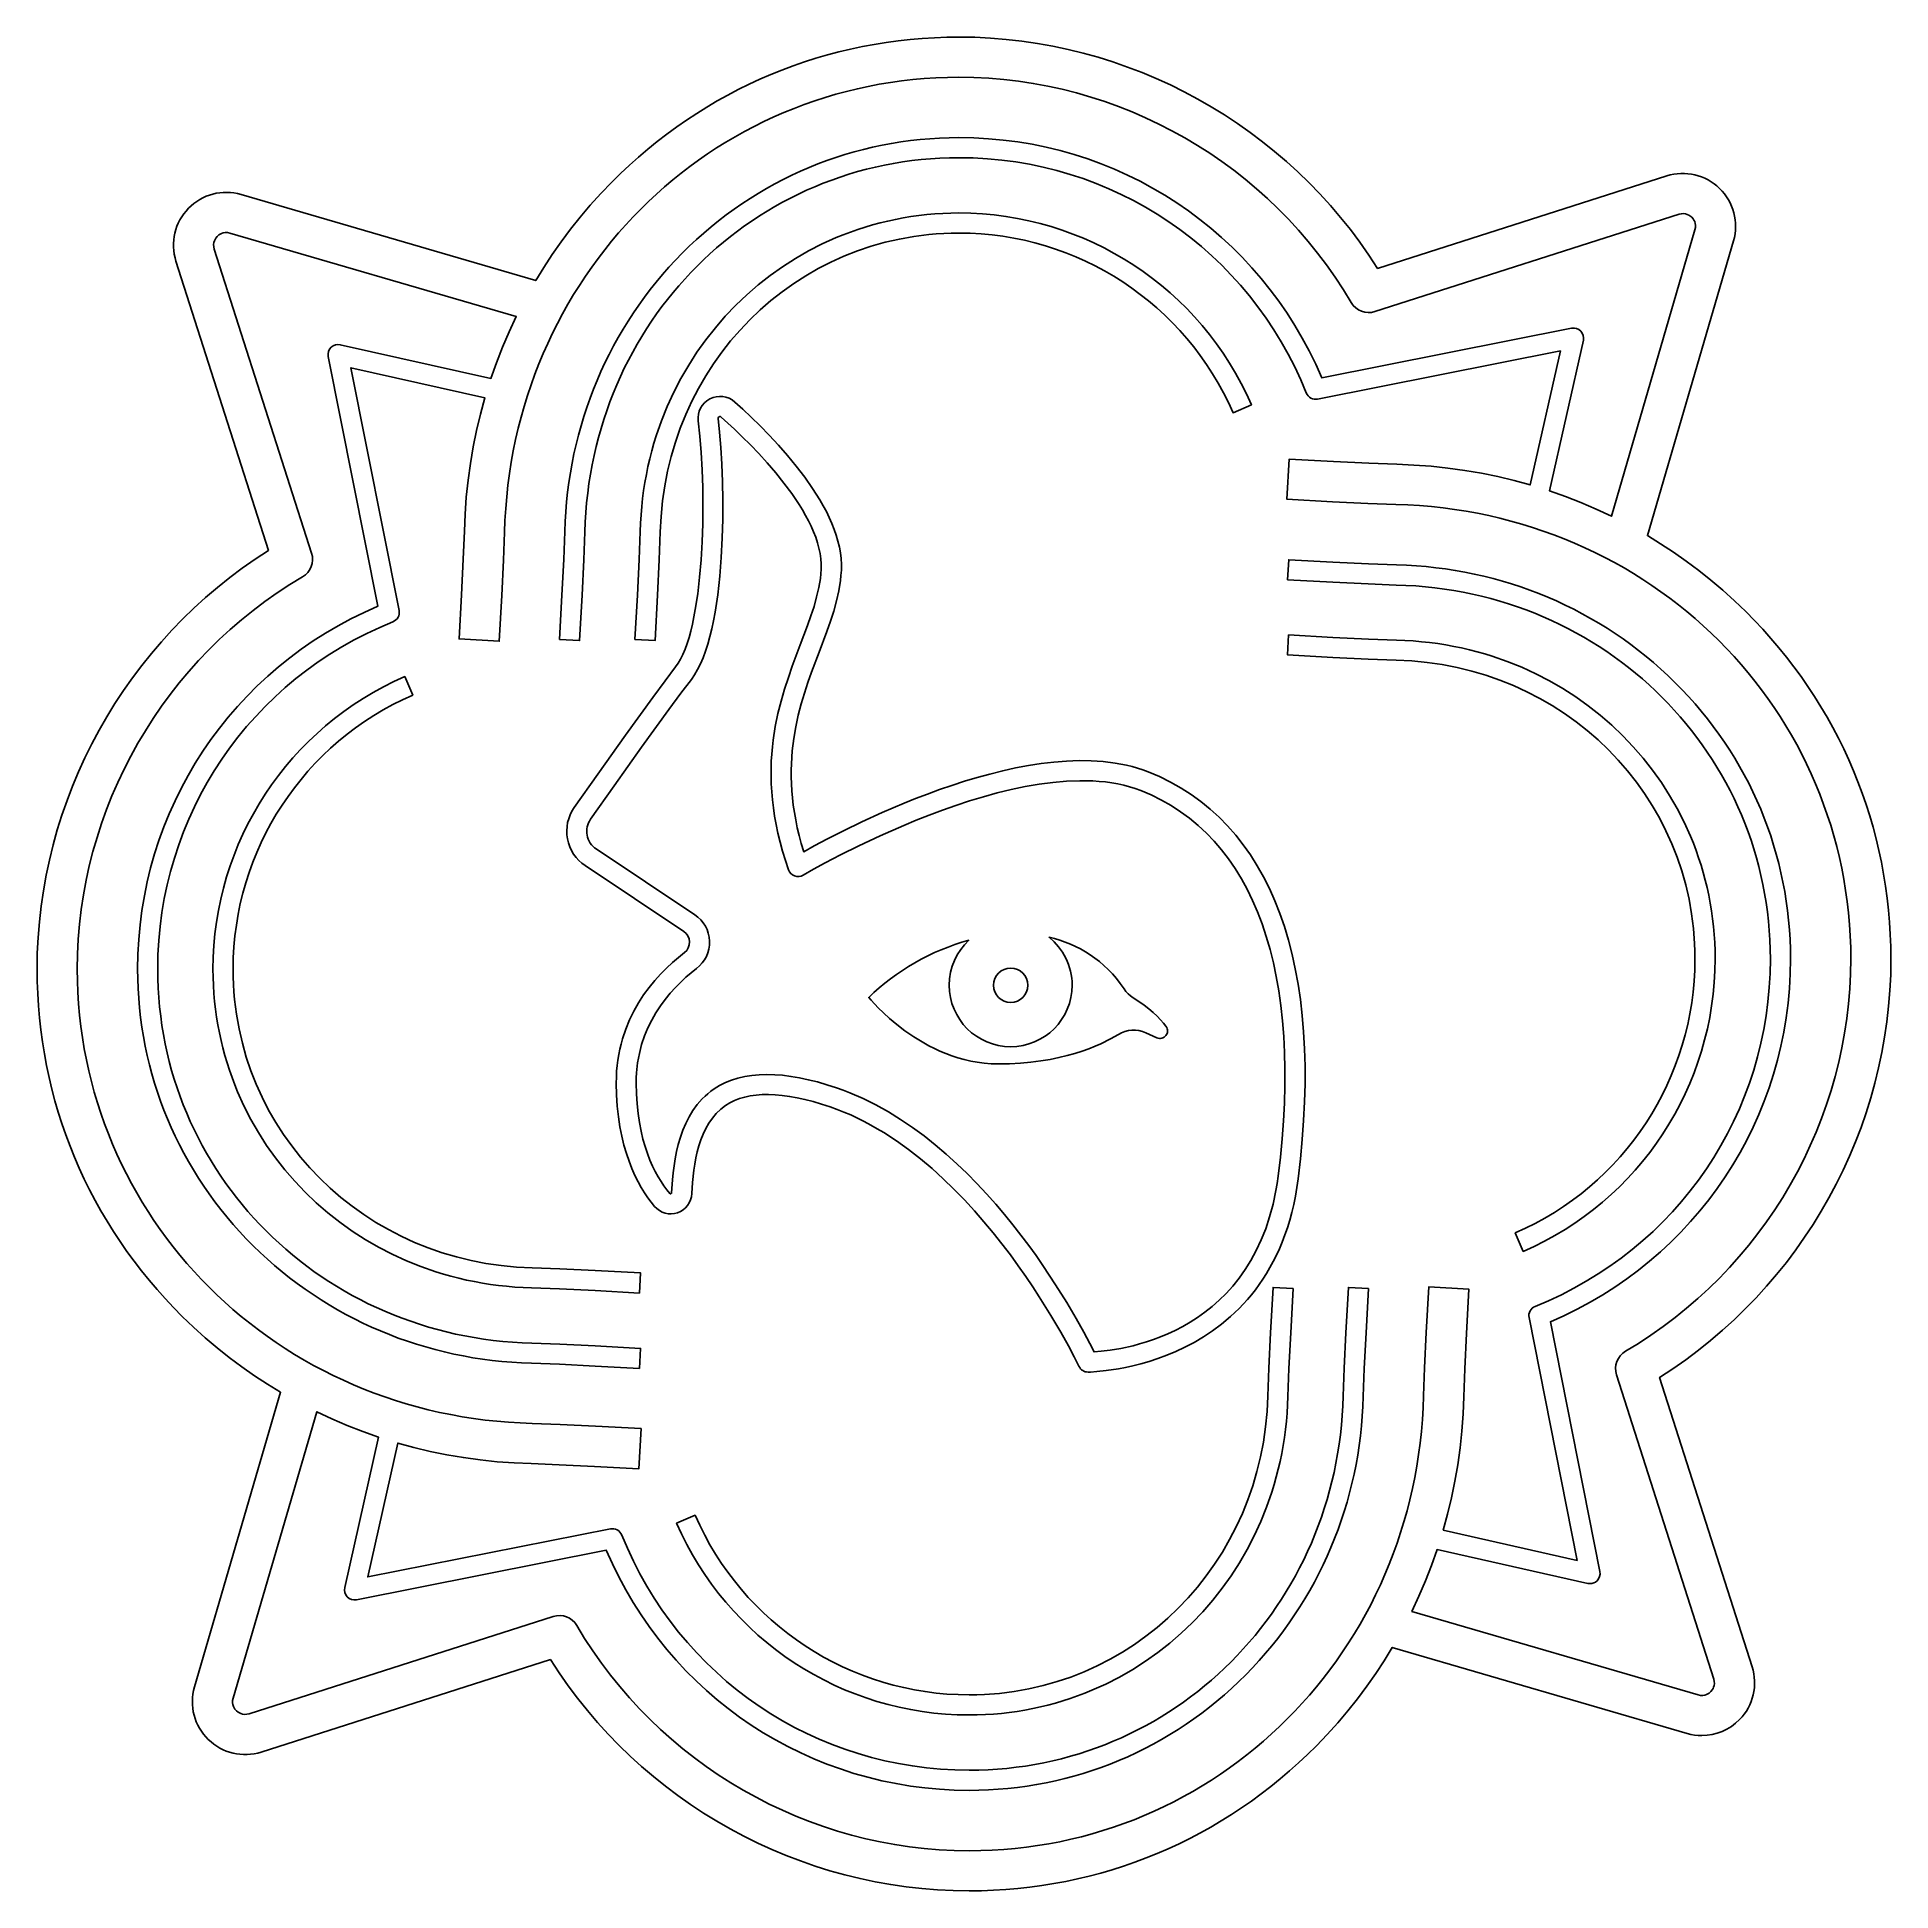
# Model space of a CAD drawing. Header units: millimetres. Extents: x 0 to 73.2, y 0 to 73.2.
import ezdxf

# ---------------------------------------------------------------- set-up
doc = ezdxf.new("R2010")
doc.units = ezdxf.units.MM
doc.layers.add('LOGO', color=7, linetype='Continuous')

msp = doc.modelspace()

# ---------------------------------------------------------------- linework, layer by layer
at = {"layer": 'LOGO'}
for points in [[(36.8, 0), (37.285, 0.006), (37.768, 0.024), (38.248, 0.053), (38.727, 0.095), (39.203, 0.148), (39.676, 0.212), (40.146, 0.288), (40.614, 0.376), (41.078, 0.475), (41.539, 0.585), (41.997, 0.706), (42.451, 0.839), (42.901, 0.983), (43.347, 1.138), (43.789, 1.303), (44.227, 1.48), (44.66, 1.667), (45.089, 1.866), (45.513, 2.075), (45.932, 2.294), (46.345, 2.524), (46.754, 2.765), (47.157, 3.016), (47.555, 3.277), (47.946, 3.549), (48.332, 3.83), (48.712, 4.122), (49.085, 4.424), (49.452, 4.736), (49.813, 5.058), (50.167, 5.39), (50.513, 5.731), (50.943, 6.179), (51.357, 6.637), (51.755, 7.107), (52.138, 7.588), (52.506, 8.08), (52.857, 8.581), (53.193, 9.092), (53.512, 9.613), (65.148, 6.218), (65.294, 6.181), (65.44, 6.155), (65.587, 6.14), (65.733, 6.134), (65.94, 6.145), (66.143, 6.175), (66.343, 6.226), (66.536, 6.296), (66.723, 6.385), (66.9, 6.493), (67.068, 6.62), (67.223, 6.765), (67.321, 6.872), (67.409, 6.984), (67.49, 7.101), (67.561, 7.222), (67.624, 7.347), (67.679, 7.476), (67.724, 7.608), (67.761, 7.742), (67.788, 7.878), (67.806, 8.016), (67.815, 8.156), (67.814, 8.296), (67.804, 8.436), (67.784, 8.577), (67.755, 8.716), (67.716, 8.855), (64.064, 20.274), (64.587, 20.617), (65.098, 20.975), (65.595, 21.347), (66.079, 21.735), (66.55, 22.137), (67.006, 22.552), (67.448, 22.981), (67.876, 23.422), (68.289, 23.876), (68.687, 24.343), (69.07, 24.82), (69.438, 25.31), (69.79, 25.81), (70.127, 26.32), (70.447, 26.84), (70.751, 27.37), (71.038, 27.909), (71.309, 28.457), (71.563, 29.013), (71.799, 29.577), (72.018, 30.148), (72.219, 30.726), (72.402, 31.311), (72.566, 31.902), (72.713, 32.499), (72.84, 33.101), (72.949, 33.709), (73.038, 34.32), (73.108, 34.936), (73.158, 35.556), (73.189, 36.178), (73.199, 36.804), (73.193, 37.289), (73.175, 37.772), (73.146, 38.252), (73.104, 38.731), (73.051, 39.207), (72.987, 39.68), (72.911, 40.15), (72.823, 40.618), (72.725, 41.082), (72.614, 41.543), (72.493, 42.001), (72.36, 42.455), (72.217, 42.905), (72.062, 43.351), (71.896, 43.793), (71.72, 44.231), (71.532, 44.664), (71.334, 45.093), (71.125, 45.517), (70.906, 45.935), (70.676, 46.349), (70.435, 46.758), (70.184, 47.161), (69.923, 47.559), (69.651, 47.95), (69.369, 48.336), (69.077, 48.716), (68.775, 49.089), (68.463, 49.456), (68.141, 49.817), (67.809, 50.171), (67.468, 50.517), (67.02, 50.947), (66.562, 51.361), (66.092, 51.759), (65.611, 52.142), (65.119, 52.51), (64.618, 52.861), (64.107, 53.197), (63.586, 53.516), (66.981, 65.152), (67.017, 65.291), (67.043, 65.432), (67.059, 65.573), (67.065, 65.713), (67.062, 65.854), (67.05, 65.993), (67.028, 66.13), (66.997, 66.266), (66.957, 66.399), (66.909, 66.53), (66.851, 66.657), (66.785, 66.781), (66.71, 66.9), (66.627, 67.014), (66.535, 67.124), (66.436, 67.227), (66.329, 67.324), (66.217, 67.413), (66.1, 67.493), (65.979, 67.564), (65.854, 67.627), (65.725, 67.682), (65.593, 67.727), (65.459, 67.764), (65.323, 67.791), (65.185, 67.809), (65.045, 67.818), (64.905, 67.818), (64.765, 67.808), (64.624, 67.788), (64.485, 67.759), (64.346, 67.72), (52.927, 64.068), (52.585, 64.591), (52.227, 65.102), (51.855, 65.599), (51.467, 66.083), (51.066, 66.553), (50.651, 67.009), (50.222, 67.451), (49.781, 67.879), (49.327, 68.292), (48.861, 68.69), (48.383, 69.073), (47.894, 69.441), (47.395, 69.793), (46.884, 70.13), (46.364, 70.45), (45.834, 70.754), (45.296, 71.042), (44.748, 71.312), (44.192, 71.566), (43.628, 71.802), (43.057, 72.021), (42.479, 72.222), (41.894, 72.405), (41.303, 72.57), (40.706, 72.716), (40.103, 72.844), (39.496, 72.953), (38.885, 73.042), (38.269, 73.112), (37.649, 73.162), (37.027, 73.193), (36.401, 73.203), (35.916, 73.197), (35.433, 73.179), (34.953, 73.15), (34.474, 73.108), (33.998, 73.055), (33.525, 72.991), (33.055, 72.915), (32.587, 72.827), (32.123, 72.728), (31.662, 72.618), (31.204, 72.497), (30.75, 72.364), (30.3, 72.221), (29.854, 72.066), (29.412, 71.9), (28.974, 71.724), (28.541, 71.536), (28.112, 71.338), (27.688, 71.129), (27.269, 70.91), (26.856, 70.68), (26.447, 70.439), (26.044, 70.188), (25.646, 69.927), (25.255, 69.655), (24.869, 69.373), (24.489, 69.081), (24.116, 68.779), (23.749, 68.467), (23.388, 68.145), (23.034, 67.813), (22.688, 67.471), (22.258, 67.024), (21.844, 66.566), (21.446, 66.096), (21.063, 65.615), (20.695, 65.123), (20.344, 64.622), (20.008, 64.11), (19.689, 63.59), (8.053, 66.987), (7.914, 67.023), (7.773, 67.049), (7.632, 67.065), (7.492, 67.071), (7.351, 67.068), (7.212, 67.056), (7.075, 67.034), (6.939, 67.003), (6.805, 66.963), (6.675, 66.915), (6.548, 66.857), (6.424, 66.791), (6.305, 66.716), (6.191, 66.633), (6.081, 66.541), (5.978, 66.442), (5.881, 66.335), (5.792, 66.223), (5.712, 66.106), (5.641, 65.985), (5.577, 65.86), (5.523, 65.731), (5.478, 65.599), (5.441, 65.465), (5.414, 65.329), (5.395, 65.191), (5.387, 65.051), (5.387, 64.911), (5.397, 64.771), (5.417, 64.63), (5.446, 64.49), (5.485, 64.352), (9.137, 52.933), (8.613, 52.59), (8.103, 52.232), (7.606, 51.859), (7.122, 51.471), (6.651, 51.07), (6.195, 50.654), (5.753, 50.225), (5.325, 49.783), (4.912, 49.329), (4.513, 48.863), (4.13, 48.385), (3.762, 47.896), (3.41, 47.396), (3.073, 46.885), (2.753, 46.365), (2.449, 45.835), (2.161, 45.296), (1.891, 44.748), (1.637, 44.192), (1.401, 43.629), (1.182, 43.057), (0.981, 42.479), (0.798, 41.894), (0.633, 41.303), (0.486, 40.706), (0.359, 40.103), (0.25, 39.496), (0.161, 38.885), (0.091, 38.269), (0.041, 37.649), (0.01, 37.027), (0, 36.401), (0.006, 35.916), (0.024, 35.433), (0.053, 34.953), (0.095, 34.474), (0.148, 33.998), (0.212, 33.525), (0.288, 33.054), (0.376, 32.587), (0.474, 32.123), (0.585, 31.661), (0.706, 31.204), (0.839, 30.75), (0.982, 30.3), (1.137, 29.853), (1.303, 29.411), (1.479, 28.974), (1.667, 28.54), (1.865, 28.111), (2.074, 27.688), (2.293, 27.269), (2.523, 26.855), (2.764, 26.446), (3.015, 26.043), (3.276, 25.646), (3.548, 25.254), (3.83, 24.868), (4.122, 24.488), (4.424, 24.115), (4.736, 23.748), (5.058, 23.388), (5.39, 23.034), (5.731, 22.688), (6.179, 22.258), (6.637, 21.844), (7.107, 21.446), (7.588, 21.063), (8.08, 20.695), (8.581, 20.344), (9.092, 20.008), (9.613, 19.689), (6.216, 8.053), (6.18, 7.914), (6.154, 7.773), (6.138, 7.632), (6.132, 7.492), (6.135, 7.351), (6.147, 7.212), (6.169, 7.075), (6.2, 6.939), (6.24, 6.805), (6.288, 6.675), (6.346, 6.548), (6.412, 6.424), (6.487, 6.305), (6.57, 6.191), (6.662, 6.081), (6.761, 5.978), (6.868, 5.881), (6.98, 5.792), (7.097, 5.712), (7.218, 5.641), (7.343, 5.577), (7.472, 5.523), (7.604, 5.478), (7.738, 5.441), (7.874, 5.414), (8.012, 5.395), (8.152, 5.387), (8.292, 5.387), (8.432, 5.397), (8.573, 5.417), (8.712, 5.446), (8.851, 5.485), (20.27, 9.137), (20.613, 8.613), (20.971, 8.103), (21.343, 7.606), (21.731, 7.122), (22.133, 6.651), (22.548, 6.195), (22.977, 5.753), (23.418, 5.325), (23.872, 4.912), (24.339, 4.514), (24.817, 4.131), (25.306, 3.763), (25.806, 3.411), (26.316, 3.074), (26.836, 2.754), (27.366, 2.45), (27.905, 2.163), (28.453, 1.892), (29.009, 1.638), (29.573, 1.402), (30.144, 1.183), (30.722, 0.982), (31.307, 0.799), (31.898, 0.635), (32.495, 0.488), (33.098, 0.361), (33.705, 0.252), (34.316, 0.163), (34.932, 0.093), (35.552, 0.042), (36.174, 0.012), (36.8, 0.002)], [(20.384, 10.84), (8.369, 6.998), (8.277, 6.977), (8.192, 6.973), (8.116, 6.983), (8.048, 7.003), (7.989, 7.029), (7.939, 7.059), (7.871, 7.115), (7.813, 7.182), (7.782, 7.23), (7.753, 7.288), (7.731, 7.356), (7.72, 7.432), (7.721, 7.517), (7.74, 7.611), (11.04, 18.921), (11.637, 18.642), (12.244, 18.382), (12.858, 18.143), (13.481, 17.923), (12.146, 11.975), (12.136, 11.876), (12.151, 11.78), (12.189, 11.69), (12.249, 11.612), (12.326, 11.551), (12.415, 11.511), (12.511, 11.493), (12.61, 11.499), (22.475, 13.453), (22.715, 12.918), (22.972, 12.396), (23.246, 11.886), (23.538, 11.389), (23.846, 10.905), (24.17, 10.435), (24.51, 9.979), (24.866, 9.537), (25.236, 9.11), (25.62, 8.697), (26.018, 8.299), (26.43, 7.917), (26.854, 7.55), (27.292, 7.2), (27.741, 6.866), (28.202, 6.548), (28.674, 6.247), (29.157, 5.964), (29.65, 5.698), (30.154, 5.45), (30.666, 5.22), (31.188, 5.008), (31.718, 4.815), (32.256, 4.641), (32.802, 4.487), (33.355, 4.352), (33.915, 4.237), (34.481, 4.142), (35.053, 4.068), (35.631, 4.014), (36.213, 3.982), (36.8, 3.971), (37.186, 3.976), (37.571, 3.99), (37.954, 4.014), (38.335, 4.047), (38.714, 4.089), (39.091, 4.14), (39.466, 4.201), (39.838, 4.27), (40.208, 4.349), (40.575, 4.437), (40.94, 4.534), (41.301, 4.639), (41.66, 4.754), (42.016, 4.877), (42.368, 5.009), (42.716, 5.15), (43.062, 5.299), (43.403, 5.457), (43.741, 5.623), (44.075, 5.798), (44.404, 5.981), (44.73, 6.173), (45.051, 6.373), (45.368, 6.581), (45.68, 6.797), (45.987, 7.022), (46.29, 7.254), (46.587, 7.495), (46.88, 7.743), (47.167, 7.999), (47.449, 8.264), (47.725, 8.536), (47.992, 8.812), (48.252, 9.094), (48.505, 9.382), (48.75, 9.674), (48.987, 9.973), (49.217, 10.276), (49.44, 10.584), (49.654, 10.897), (49.861, 11.215), (50.061, 11.537), (50.252, 11.864), (50.436, 12.195), (50.611, 12.53), (50.779, 12.87), (50.938, 13.213), (51.09, 13.56), (51.233, 13.911), (51.368, 14.265), (51.495, 14.623), (51.613, 14.984), (51.723, 15.348), (51.824, 15.716), (51.917, 16.086), (52.002, 16.458), (52.078, 16.834), (52.145, 17.212), (52.203, 17.592), (52.253, 17.975), (52.294, 18.359), (52.326, 18.746), (52.349, 19.134), (52.363, 19.524), (52.406, 20.63), (52.475, 22.038), (52.569, 23.787), (51.777, 23.831), (51.681, 22.037), (51.613, 20.643), (51.571, 19.542), (51.557, 19.155), (51.534, 18.771), (51.502, 18.389), (51.461, 18.01), (51.411, 17.635), (51.353, 17.262), (51.286, 16.893), (51.21, 16.528), (51.127, 16.165), (51.035, 15.807), (50.934, 15.452), (50.826, 15.101), (50.71, 14.754), (50.586, 14.411), (50.455, 14.072), (50.315, 13.737), (50.169, 13.406), (50.014, 13.08), (49.853, 12.759), (49.684, 12.442), (49.509, 12.131), (49.326, 11.823), (49.137, 11.521), (48.941, 11.225), (48.738, 10.933), (48.529, 10.646), (48.313, 10.365), (48.091, 10.09), (47.863, 9.82), (47.628, 9.556), (47.388, 9.298), (47.142, 9.046), (46.89, 8.8), (46.632, 8.56), (46.369, 8.326), (46.1, 8.099), (45.826, 7.878), (45.547, 7.663), (45.263, 7.456), (44.973, 7.255), (44.679, 7.062), (44.38, 6.875), (44.076, 6.695), (43.768, 6.523), (43.455, 6.358), (43.138, 6.201), (42.816, 6.051), (42.491, 5.908), (42.161, 5.774), (41.827, 5.647), (41.49, 5.529), (41.149, 5.418), (40.804, 5.316), (40.455, 5.222), (40.104, 5.137), (39.748, 5.06), (39.39, 4.992), (39.029, 4.932), (38.665, 4.882), (38.297, 4.84), (37.927, 4.807), (37.555, 4.784), (37.18, 4.77), (36.802, 4.765), (36.235, 4.776), (35.673, 4.807), (35.115, 4.86), (34.563, 4.933), (34.017, 5.026), (33.477, 5.139), (32.943, 5.271), (32.417, 5.423), (31.898, 5.593), (31.388, 5.783), (30.886, 5.99), (30.392, 6.216), (29.909, 6.459), (29.434, 6.72), (28.971, 6.998), (28.518, 7.293), (28.076, 7.604), (27.645, 7.932), (27.227, 8.275), (26.821, 8.635), (26.428, 9.009), (26.049, 9.398), (25.683, 9.803), (25.331, 10.221), (24.995, 10.654), (24.673, 11.1), (24.367, 11.561), (24.077, 12.034), (23.804, 12.52), (23.547, 13.019), (23.308, 13.53), (23.087, 14.053), (23.055, 14.115), (23.013, 14.17), (22.964, 14.216), (22.907, 14.253), (22.845, 14.281), (22.779, 14.297), (22.71, 14.302), (22.64, 14.295), (13.055, 12.396), (14.243, 17.685), (14.881, 17.51), (15.525, 17.356), (16.176, 17.223), (16.833, 17.11), (17.496, 17.019), (18.163, 16.949), (18.836, 16.9), (19.512, 16.873), (20.612, 16.83), (22.016, 16.762), (23.761, 16.668), (23.851, 18.254), (22.052, 18.351), (20.655, 18.418), (19.55, 18.46), (19.08, 18.477), (18.612, 18.505), (18.149, 18.544), (17.689, 18.594), (17.232, 18.654), (16.78, 18.725), (16.331, 18.806), (15.887, 18.898), (15.446, 18.999), (15.01, 19.111), (14.579, 19.232), (14.152, 19.364), (13.73, 19.505), (13.313, 19.655), (12.901, 19.815), (12.494, 19.984), (12.093, 20.162), (11.697, 20.349), (11.306, 20.545), (10.921, 20.75), (10.542, 20.963), (10.169, 21.185), (9.802, 21.415), (9.441, 21.653), (9.086, 21.9), (8.738, 22.154), (8.396, 22.416), (8.061, 22.686), (7.733, 22.963), (7.412, 23.247), (7.099, 23.539), (6.792, 23.838), (6.493, 24.145), (6.201, 24.457), (5.917, 24.777), (5.64, 25.104), (5.372, 25.436), (5.112, 25.776), (4.859, 26.121), (4.615, 26.473), (4.38, 26.83), (4.153, 27.193), (3.935, 27.562), (3.725, 27.937), (3.525, 28.317), (3.333, 28.703), (3.151, 29.093), (2.978, 29.489), (2.814, 29.89), (2.661, 30.295), (2.517, 30.705), (2.382, 31.12), (2.258, 31.539), (2.144, 31.962), (2.04, 32.389), (1.946, 32.821), (1.863, 33.256), (1.791, 33.695), (1.729, 34.138), (1.679, 34.584), (1.639, 35.033), (1.611, 35.486), (1.593, 35.942), (1.588, 36.401), (1.598, 36.994), (1.627, 37.584), (1.676, 38.171), (1.745, 38.754), (1.832, 39.333), (1.938, 39.908), (2.063, 40.478), (2.206, 41.042), (2.367, 41.601), (2.546, 42.154), (2.742, 42.7), (2.956, 43.239), (3.186, 43.77), (3.434, 44.294), (3.698, 44.809), (3.978, 45.316), (4.275, 45.814), (4.587, 46.302), (4.915, 46.78), (5.258, 47.247), (5.616, 47.704), (5.989, 48.15), (6.377, 48.583), (6.779, 49.005), (7.196, 49.414), (7.626, 49.811), (8.07, 50.194), (8.527, 50.563), (8.997, 50.918), (9.48, 51.258), (9.976, 51.583), (10.484, 51.893), (10.596, 51.972), (10.691, 52.067), (10.767, 52.176), (10.824, 52.294), (10.861, 52.421), (10.877, 52.552), (10.87, 52.686), (10.84, 52.819), (6.996, 64.834), (6.975, 64.926), (6.971, 65.011), (6.981, 65.087), (7.001, 65.155), (7.027, 65.214), (7.057, 65.264), (7.113, 65.332), (7.18, 65.39), (7.228, 65.421), (7.286, 65.45), (7.353, 65.472), (7.429, 65.483), (7.514, 65.482), (7.607, 65.463), (18.917, 62.163), (18.638, 61.566), (18.378, 60.959), (18.139, 60.345), (17.919, 59.722), (11.973, 61.055), (11.874, 61.065), (11.778, 61.05), (11.687, 61.012), (11.608, 60.952), (11.545, 60.875), (11.505, 60.786), (11.488, 60.69), (11.495, 60.591), (13.449, 50.726), (12.915, 50.487), (12.392, 50.23), (11.883, 49.955), (11.386, 49.664), (10.902, 49.356), (10.432, 49.031), (9.976, 48.692), (9.534, 48.336), (9.107, 47.967), (8.694, 47.582), (8.297, 47.184), (7.915, 46.773), (7.548, 46.348), (7.198, 45.911), (6.863, 45.461), (6.546, 45), (6.245, 44.528), (5.962, 44.045), (5.696, 43.552), (5.448, 43.049), (5.218, 42.536), (5.006, 42.014), (4.813, 41.484), (4.639, 40.946), (4.485, 40.4), (4.35, 39.847), (4.235, 39.287), (4.14, 38.72), (4.066, 38.148), (4.012, 37.571), (3.98, 36.988), (3.969, 36.401), (3.974, 36.015), (3.988, 35.63), (4.012, 35.247), (4.045, 34.866), (4.087, 34.487), (4.138, 34.11), (4.199, 33.735), (4.268, 33.363), (4.347, 32.993), (4.435, 32.626), (4.532, 32.261), (4.637, 31.899), (4.752, 31.541), (4.875, 31.185), (5.007, 30.833), (5.148, 30.485), (5.297, 30.139), (5.455, 29.798), (5.621, 29.46), (5.796, 29.126), (5.979, 28.797), (6.171, 28.471), (6.371, 28.15), (6.579, 27.833), (6.795, 27.521), (7.02, 27.214), (7.252, 26.911), (7.493, 26.614), (7.741, 26.321), (7.997, 26.034), (8.262, 25.752), (8.534, 25.476), (8.81, 25.209), (9.092, 24.949), (9.38, 24.696), (9.672, 24.451), (9.971, 24.214), (10.274, 23.984), (10.582, 23.761), (10.895, 23.546), (11.213, 23.339), (11.535, 23.14), (11.862, 22.949), (12.193, 22.765), (12.528, 22.59), (12.868, 22.422), (13.211, 22.263), (13.558, 22.111), (13.909, 21.968), (14.263, 21.833), (14.621, 21.706), (14.982, 21.588), (15.346, 21.478), (15.713, 21.377), (16.083, 21.284), (16.456, 21.199), (16.831, 21.123), (17.209, 21.056), (17.589, 20.998), (17.971, 20.948), (18.356, 20.907), (18.742, 20.875), (19.13, 20.852), (19.52, 20.838), (20.626, 20.795), (22.034, 20.726), (23.783, 20.632), (23.827, 21.423), (22.033, 21.52), (20.64, 21.588), (19.54, 21.63), (19.153, 21.644), (18.769, 21.667), (18.387, 21.699), (18.009, 21.74), (17.633, 21.79), (17.261, 21.849), (16.892, 21.916), (16.526, 21.991), (16.164, 22.075), (15.806, 22.167), (15.451, 22.267), (15.1, 22.376), (14.753, 22.492), (14.409, 22.616), (14.07, 22.748), (13.736, 22.887), (13.405, 23.034), (13.079, 23.188), (12.758, 23.349), (12.441, 23.518), (12.129, 23.693), (11.822, 23.876), (11.52, 24.066), (11.223, 24.262), (10.932, 24.465), (10.645, 24.674), (10.364, 24.89), (10.089, 25.112), (9.819, 25.34), (9.555, 25.574), (9.297, 25.815), (9.044, 26.061), (8.798, 26.313), (8.558, 26.571), (8.325, 26.834), (8.097, 27.102), (7.876, 27.376), (7.662, 27.656), (7.455, 27.94), (7.254, 28.229), (7.06, 28.524), (6.873, 28.823), (6.694, 29.127), (6.521, 29.435), (6.356, 29.748), (6.199, 30.065), (6.049, 30.387), (5.907, 30.712), (5.772, 31.042), (5.646, 31.376), (5.527, 31.713), (5.417, 32.054), (5.314, 32.399), (5.221, 32.748), (5.135, 33.099), (5.058, 33.454), (4.99, 33.813), (4.93, 34.174), (4.88, 34.538), (4.838, 34.906), (4.805, 35.276), (4.782, 35.648), (4.768, 36.023), (4.763, 36.401), (4.774, 36.968), (4.805, 37.53), (4.858, 38.088), (4.931, 38.64), (5.024, 39.186), (5.137, 39.726), (5.269, 40.26), (5.421, 40.786), (5.591, 41.305), (5.781, 41.815), (5.988, 42.317), (6.214, 42.81), (6.457, 43.294), (6.718, 43.768), (6.996, 44.232), (7.291, 44.685), (7.602, 45.127), (7.93, 45.557), (8.273, 45.976), (8.633, 46.381), (9.007, 46.774), (9.397, 47.154), (9.801, 47.519), (10.219, 47.871), (10.652, 48.207), (11.099, 48.529), (11.559, 48.835), (12.032, 49.125), (12.518, 49.398), (13.017, 49.654), (13.528, 49.893), (14.051, 50.114), (14.113, 50.146), (14.168, 50.188), (14.214, 50.237), (14.251, 50.294), (14.279, 50.355), (14.295, 50.421), (14.3, 50.489), (14.293, 50.559), (12.394, 60.144), (17.683, 58.956), (17.508, 58.318), (17.354, 57.673), (17.221, 57.022), (17.109, 56.365), (17.017, 55.702), (16.947, 55.035), (16.898, 54.363), (16.871, 53.687), (16.828, 52.587), (16.76, 51.183), (16.666, 49.438), (18.252, 49.348), (18.349, 51.147), (18.416, 52.544), (18.459, 53.649), (18.475, 54.12), (18.503, 54.587), (18.542, 55.051), (18.592, 55.511), (18.652, 55.968), (18.723, 56.42), (18.804, 56.869), (18.896, 57.314), (18.997, 57.754), (19.109, 58.19), (19.231, 58.622), (19.362, 59.048), (19.503, 59.471), (19.654, 59.888), (19.813, 60.3), (19.982, 60.707), (20.161, 61.109), (20.348, 61.505), (20.544, 61.896), (20.749, 62.281), (20.962, 62.66), (21.184, 63.033), (21.414, 63.4), (21.652, 63.761), (21.898, 64.116), (22.153, 64.464), (22.415, 64.806), (22.684, 65.141), (22.962, 65.469), (23.246, 65.79), (23.538, 66.104), (23.837, 66.41), (24.144, 66.71), (24.457, 67.002), (24.776, 67.286), (25.103, 67.562), (25.436, 67.831), (25.775, 68.091), (26.12, 68.343), (26.472, 68.587), (26.829, 68.823), (27.193, 69.05), (27.562, 69.268), (27.937, 69.478), (28.317, 69.678), (28.702, 69.87), (29.093, 70.052), (29.489, 70.225), (29.889, 70.388), (30.295, 70.542), (30.705, 70.686), (31.119, 70.821), (31.538, 70.945), (31.962, 71.059), (32.389, 71.163), (32.821, 71.257), (33.256, 71.34), (33.695, 71.412), (34.138, 71.474), (34.584, 71.524), (35.033, 71.564), (35.486, 71.592), (35.942, 71.61), (36.401, 71.615), (36.994, 71.605), (37.584, 71.576), (38.171, 71.526), (38.754, 71.458), (39.333, 71.371), (39.908, 71.264), (40.478, 71.14), (41.043, 70.997), (41.601, 70.836), (42.154, 70.657), (42.7, 70.461), (43.239, 70.247), (43.771, 70.016), (44.295, 69.769), (44.81, 69.505), (45.317, 69.225), (45.814, 68.928), (46.302, 68.616), (46.78, 68.288), (47.248, 67.945), (47.705, 67.587), (48.15, 67.213), (48.584, 66.826), (49.006, 66.424), (49.415, 66.007), (49.811, 65.577), (50.194, 65.133), (50.563, 64.676), (50.918, 64.206), (51.258, 63.723), (51.583, 63.227), (51.893, 62.718), (51.972, 62.607), (52.066, 62.512), (52.175, 62.436), (52.293, 62.379), (52.42, 62.342), (52.552, 62.326), (52.686, 62.333), (52.819, 62.363), (64.834, 66.205), (64.926, 66.227), (65.011, 66.231), (65.087, 66.221), (65.155, 66.201), (65.214, 66.174), (65.264, 66.144), (65.332, 66.088), (65.39, 66.021), (65.421, 65.973), (65.45, 65.915), (65.472, 65.848), (65.483, 65.771), (65.482, 65.687), (65.463, 65.594), (62.163, 54.284), (61.566, 54.563), (60.959, 54.823), (60.345, 55.062), (59.722, 55.282), (61.057, 61.23), (61.067, 61.329), (61.052, 61.425), (61.014, 61.515), (60.954, 61.593), (60.877, 61.655), (60.788, 61.695), (60.692, 61.713), (60.593, 61.706), (50.726, 59.752), (50.487, 60.286), (50.23, 60.809), (49.955, 61.319), (49.664, 61.816), (49.356, 62.3), (49.031, 62.77), (48.692, 63.226), (48.336, 63.668), (47.967, 64.095), (47.582, 64.508), (47.184, 64.906), (46.773, 65.288), (46.348, 65.654), (45.911, 66.005), (45.461, 66.339), (45, 66.657), (44.528, 66.958), (44.045, 67.241), (43.552, 67.507), (43.049, 67.755), (42.536, 67.985), (42.014, 68.197), (41.484, 68.39), (40.946, 68.564), (40.4, 68.718), (39.847, 68.853), (39.287, 68.968), (38.72, 69.063), (38.148, 69.137), (37.571, 69.191), (36.988, 69.223), (36.401, 69.234), (36.015, 69.229), (35.63, 69.215), (35.247, 69.191), (34.866, 69.158), (34.487, 69.116), (34.11, 69.065), (33.735, 69.004), (33.363, 68.934), (32.993, 68.856), (32.626, 68.768), (32.261, 68.671), (31.899, 68.566), (31.541, 68.451), (31.185, 68.328), (30.833, 68.196), (30.485, 68.055), (30.139, 67.906), (29.798, 67.748), (29.46, 67.582), (29.126, 67.407), (28.797, 67.224), (28.471, 67.032), (28.15, 66.832), (27.833, 66.624), (27.521, 66.408), (27.214, 66.183), (26.911, 65.951), (26.614, 65.71), (26.321, 65.462), (26.034, 65.206), (25.752, 64.941), (25.476, 64.669), (25.209, 64.393), (24.949, 64.111), (24.696, 63.823), (24.451, 63.531), (24.214, 63.232), (23.984, 62.929), (23.761, 62.621), (23.546, 62.308), (23.339, 61.99), (23.14, 61.668), (22.949, 61.341), (22.765, 61.01), (22.59, 60.675), (22.422, 60.335), (22.263, 59.992), (22.111, 59.645), (21.968, 59.294), (21.833, 58.94), (21.706, 58.582), (21.588, 58.221), (21.478, 57.857), (21.377, 57.49), (21.284, 57.12), (21.199, 56.747), (21.123, 56.372), (21.056, 55.994), (20.998, 55.614), (20.948, 55.232), (20.907, 54.847), (20.875, 54.461), (20.852, 54.073), (20.838, 53.683), (20.795, 52.577), (20.726, 51.169), (20.632, 49.42), (21.423, 49.374), (21.52, 51.169), (21.588, 52.562), (21.63, 53.663), (21.644, 54.05), (21.667, 54.434), (21.699, 54.816), (21.74, 55.194), (21.79, 55.57), (21.849, 55.942), (21.916, 56.311), (21.991, 56.677), (22.075, 57.039), (22.167, 57.397), (22.267, 57.752), (22.376, 58.103), (22.492, 58.45), (22.616, 58.794), (22.747, 59.133), (22.887, 59.467), (23.033, 59.798), (23.187, 60.124), (23.349, 60.445), (23.517, 60.762), (23.693, 61.074), (23.876, 61.381), (24.065, 61.683), (24.261, 61.98), (24.464, 62.271), (24.673, 62.558), (24.889, 62.839), (25.111, 63.114), (25.339, 63.384), (25.574, 63.648), (25.814, 63.906), (26.06, 64.159), (26.312, 64.405), (26.57, 64.645), (26.833, 64.878), (27.102, 65.106), (27.376, 65.327), (27.655, 65.541), (27.939, 65.748), (28.229, 65.949), (28.523, 66.143), (28.822, 66.33), (29.126, 66.509), (29.434, 66.682), (29.747, 66.846), (30.064, 67.004), (30.386, 67.154), (30.711, 67.296), (31.041, 67.431), (31.375, 67.557), (31.712, 67.676), (32.054, 67.786), (32.399, 67.889), (32.747, 67.982), (33.099, 68.068), (33.454, 68.145), (33.812, 68.213), (34.174, 68.273), (34.538, 68.323), (34.905, 68.365), (35.275, 68.398), (35.648, 68.421), (36.023, 68.435), (36.401, 68.44), (36.968, 68.429), (37.53, 68.398), (38.088, 68.345), (38.64, 68.272), (39.186, 68.179), (39.726, 68.066), (40.26, 67.934), (40.786, 67.782), (41.305, 67.612), (41.815, 67.422), (42.317, 67.215), (42.811, 66.989), (43.294, 66.746), (43.768, 66.485), (44.232, 66.207), (44.685, 65.912), (45.127, 65.601), (45.558, 65.273), (45.976, 64.929), (46.382, 64.57), (46.775, 64.196), (47.154, 63.806), (47.52, 63.402), (47.872, 62.984), (48.208, 62.551), (48.53, 62.104), (48.836, 61.644), (49.126, 61.171), (49.399, 60.685), (49.656, 60.186), (49.895, 59.675), (50.116, 59.152), (50.148, 59.09), (50.19, 59.035), (50.24, 58.988), (50.297, 58.951), (50.359, 58.924), (50.425, 58.907), (50.493, 58.902), (50.563, 58.91), (60.148, 60.809), (58.96, 55.52), (58.322, 55.695), (57.678, 55.849), (57.027, 55.982), (56.37, 56.094), (55.707, 56.186), (55.04, 56.256), (54.367, 56.305), (53.691, 56.332), (52.59, 56.375), (51.186, 56.443), (49.442, 56.537), (49.352, 54.951), (51.151, 54.854), (52.548, 54.786), (53.653, 54.744), (54.124, 54.728), (54.591, 54.7), (55.055, 54.661), (55.515, 54.611), (55.971, 54.551), (56.424, 54.48), (56.872, 54.398), (57.317, 54.307), (57.757, 54.205), (58.193, 54.093), (58.625, 53.971), (59.051, 53.84), (59.473, 53.699), (59.89, 53.548), (60.302, 53.388), (60.709, 53.219), (61.111, 53.041), (61.507, 52.854), (61.898, 52.658), (62.283, 52.453), (62.662, 52.24), (63.035, 52.018), (63.402, 51.788), (63.763, 51.549), (64.118, 51.303), (64.466, 51.049), (64.808, 50.787), (65.142, 50.517), (65.47, 50.24), (65.791, 49.955), (66.105, 49.663), (66.412, 49.364), (66.711, 49.058), (67.003, 48.745), (67.287, 48.425), (67.563, 48.098), (67.831, 47.765), (68.092, 47.426), (68.344, 47.081), (68.588, 46.729), (68.824, 46.372), (69.05, 46.008), (69.269, 45.639), (69.478, 45.264), (69.679, 44.884), (69.87, 44.499), (70.052, 44.108), (70.225, 43.712), (70.389, 43.312), (70.543, 42.906), (70.687, 42.496), (70.821, 42.082), (70.945, 41.663), (71.059, 41.239), (71.163, 40.812), (71.257, 40.38), (71.34, 39.945), (71.412, 39.506), (71.474, 39.063), (71.524, 38.617), (71.564, 38.167), (71.592, 37.715), (71.61, 37.259), (71.615, 36.8), (71.605, 36.207), (71.576, 35.617), (71.526, 35.03), (71.458, 34.447), (71.371, 33.868), (71.264, 33.293), (71.14, 32.723), (70.997, 32.159), (70.836, 31.6), (70.657, 31.047), (70.461, 30.501), (70.247, 29.962), (70.016, 29.431), (69.769, 28.907), (69.505, 28.392), (69.225, 27.885), (68.928, 27.387), (68.616, 26.899), (68.288, 26.421), (67.945, 25.954), (67.587, 25.497), (67.213, 25.051), (66.826, 24.618), (66.424, 24.196), (66.007, 23.787), (65.577, 23.39), (65.133, 23.007), (64.676, 22.638), (64.206, 22.283), (63.723, 21.943), (63.227, 21.618), (62.718, 21.308), (62.607, 21.229), (62.512, 21.134), (62.436, 21.025), (62.379, 20.907), (62.342, 20.78), (62.326, 20.649), (62.333, 20.515), (62.363, 20.382), (66.205, 8.367), (66.226, 8.275), (66.23, 8.19), (66.22, 8.114), (66.2, 8.046), (66.174, 7.987), (66.144, 7.937), (66.088, 7.869), (66.021, 7.811), (65.972, 7.78), (65.914, 7.751), (65.847, 7.729), (65.771, 7.718), (65.686, 7.719), (65.594, 7.738), (54.284, 11.038), (54.563, 11.635), (54.823, 12.242), (55.062, 12.856), (55.282, 13.479), (61.23, 12.144), (61.317, 12.134), (61.393, 12.141), (61.466, 12.163), (61.534, 12.198), (61.595, 12.247), (61.658, 12.324), (61.698, 12.413), (61.715, 12.509), (61.708, 12.608), (59.753, 22.473), (60.288, 22.713), (60.811, 22.97), (61.321, 23.244), (61.818, 23.536), (62.302, 23.844), (62.772, 24.168), (63.228, 24.508), (63.67, 24.864), (64.097, 25.234), (64.51, 25.618), (64.908, 26.016), (65.29, 26.428), (65.656, 26.852), (66.007, 27.29), (66.341, 27.739), (66.659, 28.2), (66.96, 28.672), (67.243, 29.155), (67.509, 29.649), (67.757, 30.152), (67.987, 30.664), (68.199, 31.186), (68.392, 31.716), (68.566, 32.254), (68.72, 32.8), (68.855, 33.353), (68.97, 33.913), (69.065, 34.479), (69.139, 35.051), (69.193, 35.629), (69.225, 36.211), (69.236, 36.798), (69.231, 37.184), (69.217, 37.569), (69.193, 37.952), (69.16, 38.333), (69.118, 38.712), (69.067, 39.089), (69.006, 39.464), (68.936, 39.836), (68.858, 40.206), (68.77, 40.573), (68.673, 40.938), (68.568, 41.3), (68.453, 41.658), (68.33, 42.014), (68.198, 42.366), (68.057, 42.714), (67.908, 43.06), (67.75, 43.401), (67.584, 43.739), (67.409, 44.073), (67.226, 44.402), (67.034, 44.728), (66.834, 45.049), (66.626, 45.366), (66.41, 45.678), (66.185, 45.985), (65.953, 46.288), (65.712, 46.585), (65.464, 46.878), (65.208, 47.165), (64.943, 47.447), (64.671, 47.723), (64.395, 47.99), (64.113, 48.25), (63.825, 48.503), (63.533, 48.748), (63.234, 48.985), (62.931, 49.215), (62.623, 49.438), (62.31, 49.652), (61.992, 49.859), (61.67, 50.059), (61.343, 50.25), (61.012, 50.434), (60.676, 50.609), (60.337, 50.777), (59.994, 50.936), (59.647, 51.088), (59.296, 51.231), (58.941, 51.366), (58.584, 51.493), (58.223, 51.611), (57.859, 51.721), (57.491, 51.822), (57.121, 51.915), (56.748, 52), (56.373, 52.076), (55.995, 52.143), (55.615, 52.201), (55.232, 52.251), (54.848, 52.292), (54.461, 52.324), (54.073, 52.347), (53.683, 52.361), (52.577, 52.404), (51.169, 52.473), (49.42, 52.565), (49.374, 51.774), (51.169, 51.677), (52.562, 51.609), (53.663, 51.567), (54.05, 51.553), (54.434, 51.53), (54.816, 51.498), (55.194, 51.457), (55.57, 51.407), (55.942, 51.349), (56.311, 51.282), (56.677, 51.207), (57.039, 51.123), (57.397, 51.031), (57.752, 50.931), (58.103, 50.822), (58.45, 50.706), (58.794, 50.582), (59.133, 50.451), (59.467, 50.312), (59.798, 50.165), (60.124, 50.011), (60.445, 49.849), (60.762, 49.681), (61.074, 49.505), (61.381, 49.323), (61.683, 49.133), (61.98, 48.937), (62.271, 48.735), (62.558, 48.525), (62.839, 48.31), (63.114, 48.088), (63.384, 47.859), (63.648, 47.625), (63.906, 47.385), (64.159, 47.139), (64.405, 46.887), (64.645, 46.629), (64.878, 46.366), (65.106, 46.097), (65.327, 45.823), (65.541, 45.544), (65.748, 45.26), (65.949, 44.97), (66.143, 44.676), (66.33, 44.377), (66.509, 44.073), (66.682, 43.765), (66.846, 43.452), (67.004, 43.135), (67.154, 42.813), (67.296, 42.488), (67.431, 42.158), (67.557, 41.824), (67.676, 41.487), (67.786, 41.145), (67.889, 40.8), (67.982, 40.452), (68.068, 40.1), (68.145, 39.745), (68.213, 39.387), (68.273, 39.025), (68.323, 38.661), (68.365, 38.294), (68.398, 37.924), (68.421, 37.551), (68.435, 37.176), (68.44, 36.798), (68.429, 36.231), (68.398, 35.669), (68.345, 35.111), (68.272, 34.559), (68.179, 34.013), (68.066, 33.473), (67.934, 32.939), (67.782, 32.413), (67.612, 31.894), (67.422, 31.384), (67.215, 30.882), (66.989, 30.388), (66.746, 29.905), (66.485, 29.43), (66.207, 28.967), (65.912, 28.514), (65.601, 28.072), (65.273, 27.641), (64.929, 27.223), (64.57, 26.817), (64.196, 26.424), (63.806, 26.045), (63.402, 25.679), (62.984, 25.327), (62.551, 24.991), (62.104, 24.669), (61.644, 24.363), (61.171, 24.073), (60.685, 23.8), (60.186, 23.543), (59.675, 23.304), (59.152, 23.083), (59.09, 23.051), (59.035, 23.009), (58.988, 22.96), (58.951, 22.903), (58.924, 22.842), (58.907, 22.776), (58.902, 22.708), (58.91, 22.638), (60.809, 13.053), (55.52, 14.241), (55.695, 14.879), (55.849, 15.523), (55.982, 16.174), (56.094, 16.831), (56.186, 17.494), (56.256, 18.161), (56.305, 18.834), (56.332, 19.51), (56.375, 20.611), (56.443, 22.015), (56.537, 23.759), (54.951, 23.849), (54.854, 22.05), (54.786, 20.653), (54.744, 19.548), (54.728, 19.077), (54.7, 18.61), (54.661, 18.146), (54.611, 17.686), (54.551, 17.23), (54.48, 16.777), (54.398, 16.328), (54.307, 15.884), (54.205, 15.444), (54.093, 15.008), (53.971, 14.576), (53.84, 14.15), (53.699, 13.728), (53.548, 13.311), (53.388, 12.898), (53.219, 12.492), (53.041, 12.09), (52.854, 11.694), (52.658, 11.303), (52.453, 10.918), (52.24, 10.539), (52.018, 10.166), (51.788, 9.799), (51.549, 9.438), (51.303, 9.083), (51.049, 8.735), (50.787, 8.393), (50.517, 8.059), (50.24, 7.731), (49.955, 7.41), (49.663, 7.096), (49.364, 6.789), (49.058, 6.49), (48.745, 6.198), (48.425, 5.914), (48.098, 5.638), (47.765, 5.369), (47.426, 5.109), (47.081, 4.857), (46.729, 4.613), (46.372, 4.377), (46.008, 4.15), (45.639, 3.932), (45.264, 3.723), (44.884, 3.522), (44.499, 3.331), (44.108, 3.149), (43.712, 2.976), (43.312, 2.812), (42.906, 2.658), (42.496, 2.514), (42.082, 2.38), (41.663, 2.256), (41.239, 2.142), (40.812, 2.038), (40.38, 1.944), (39.945, 1.861), (39.506, 1.789), (39.063, 1.727), (38.617, 1.677), (38.167, 1.637), (37.715, 1.609), (37.259, 1.591), (36.8, 1.586), (36.207, 1.596), (35.617, 1.625), (35.03, 1.674), (34.447, 1.743), (33.868, 1.83), (33.293, 1.936), (32.723, 2.061), (32.159, 2.204), (31.6, 2.365), (31.047, 2.544), (30.501, 2.74), (29.962, 2.954), (29.431, 3.184), (28.907, 3.432), (28.392, 3.696), (27.885, 3.976), (27.387, 4.273), (26.899, 4.585), (26.421, 4.913), (25.954, 5.256), (25.497, 5.614), (25.051, 5.988), (24.618, 6.375), (24.196, 6.777), (23.787, 7.194), (23.39, 7.624), (23.007, 8.068), (22.638, 8.525), (22.283, 8.995), (21.943, 9.478), (21.618, 9.974), (21.308, 10.483), (21.229, 10.594), (21.134, 10.689), (21.025, 10.765), (20.907, 10.822), (20.78, 10.859), (20.649, 10.875), (20.515, 10.868), (20.382, 10.838)], [(24.609, 53.661), (24.638, 54.277), (24.696, 54.884), (24.783, 55.481), (24.896, 56.068), (25.037, 56.644), (25.203, 57.208), (25.394, 57.759), (25.611, 58.297), (25.851, 58.821), (26.114, 59.331), (26.4, 59.825), (26.708, 60.304), (27.037, 60.765), (27.386, 61.21), (27.756, 61.636), (28.144, 62.044), (28.551, 62.432), (28.976, 62.8), (29.417, 63.148), (29.876, 63.474), (30.349, 63.778), (30.838, 64.059), (31.341, 64.316), (31.858, 64.55), (32.388, 64.758), (32.93, 64.941), (33.483, 65.098), (34.048, 65.227), (34.623, 65.33), (35.207, 65.403), (35.502, 65.429), (35.8, 65.448), (36.099, 65.459), (36.401, 65.463), (36.84, 65.455), (37.276, 65.431), (37.709, 65.391), (38.138, 65.335), (38.563, 65.264), (38.984, 65.178), (39.4, 65.077), (39.811, 64.961), (40.216, 64.83), (40.616, 64.686), (41.009, 64.527), (41.396, 64.355), (41.776, 64.169), (42.148, 63.97), (42.514, 63.757), (42.871, 63.532), (43.22, 63.294), (43.56, 63.044), (43.891, 62.782), (44.213, 62.507), (44.526, 62.221), (44.828, 61.924), (45.12, 61.615), (45.401, 61.295), (45.671, 60.965), (45.929, 60.624), (46.176, 60.272), (46.411, 59.911), (46.633, 59.539), (46.842, 59.158), (47.038, 58.768), (47.221, 58.368), (47.949, 58.686), (47.754, 59.112), (47.545, 59.529), (47.322, 59.935), (47.084, 60.331), (46.834, 60.717), (46.57, 61.092), (46.294, 61.456), (46.006, 61.809), (45.706, 62.15), (45.395, 62.479), (45.072, 62.797), (44.739, 63.102), (44.395, 63.395), (44.041, 63.675), (43.678, 63.942), (43.306, 64.196), (42.924, 64.436), (42.535, 64.663), (42.137, 64.875), (41.731, 65.074), (41.319, 65.258), (40.899, 65.427), (40.472, 65.581), (40.04, 65.721), (39.601, 65.844), (39.158, 65.952), (38.709, 66.044), (38.255, 66.12), (37.797, 66.18), (37.335, 66.222), (36.87, 66.248), (36.401, 66.257), (36.079, 66.253), (35.76, 66.241), (35.442, 66.221), (35.127, 66.193), (34.814, 66.158), (34.503, 66.115), (34.195, 66.064), (33.89, 66.006), (33.587, 65.94), (33.288, 65.868), (32.991, 65.788), (32.697, 65.701), (32.406, 65.607), (32.119, 65.506), (31.834, 65.398), (31.553, 65.284), (31.002, 65.035), (30.465, 64.761), (29.943, 64.461), (29.437, 64.137), (28.948, 63.79), (28.477, 63.42), (28.024, 63.028), (27.59, 62.614), (27.175, 62.179), (26.781, 61.725), (26.408, 61.251), (26.056, 60.759), (25.728, 60.25), (25.423, 59.723), (25.141, 59.18), (24.885, 58.621), (24.654, 58.048), (24.45, 57.46), (24.357, 57.162), (24.272, 56.86), (24.194, 56.554), (24.122, 56.246), (24.058, 55.935), (24.001, 55.621), (23.951, 55.304), (23.909, 54.984), (23.874, 54.662), (23.846, 54.337), (23.827, 54.01), (23.815, 53.681), (23.772, 52.575), (23.703, 51.167), (23.608, 49.418), (24.4, 49.374), (24.497, 51.169), (24.565, 52.562), (24.607, 53.663)], [(43.869, 44.19), (43.661, 44.268), (43.449, 44.337), (43.233, 44.398), (43.013, 44.452), (42.789, 44.498), (42.562, 44.538), (42.1, 44.595), (41.626, 44.626), (41.142, 44.632), (40.651, 44.615), (40.153, 44.576), (39.65, 44.516), (39.143, 44.437), (38.635, 44.342), (38.127, 44.23), (37.62, 44.104), (37.115, 43.965), (36.615, 43.815), (36.121, 43.656), (35.634, 43.488), (35.156, 43.314), (34.689, 43.134), (34.234, 42.951), (33.365, 42.581), (32.564, 42.215), (31.841, 41.865), (31.21, 41.544), (30.682, 41.264), (30.271, 41.037), (30.176, 41.359), (30.092, 41.675), (30.018, 41.984), (29.956, 42.288), (29.903, 42.585), (29.86, 42.876), (29.826, 43.162), (29.801, 43.442), (29.784, 43.717), (29.776, 43.986), (29.775, 44.25), (29.782, 44.51), (29.816, 45.015), (29.875, 45.502), (29.956, 45.973), (30.056, 46.428), (30.171, 46.87), (30.299, 47.299), (30.438, 47.717), (30.582, 48.125), (30.88, 48.916), (31.186, 49.732), (31.327, 50.136), (31.455, 50.537), (31.565, 50.938), (31.655, 51.34), (31.72, 51.745), (31.742, 51.948), (31.757, 52.153), (31.761, 52.379), (31.749, 52.607), (31.721, 52.836), (31.679, 53.067), (31.624, 53.299), (31.555, 53.532), (31.474, 53.765), (31.382, 53.998), (31.278, 54.231), (31.164, 54.464), (31.041, 54.695), (30.91, 54.926), (30.623, 55.381), (30.309, 55.829), (29.976, 56.265), (29.627, 56.687), (29.269, 57.093), (28.908, 57.481), (28.55, 57.847), (28.199, 58.19), (27.863, 58.506), (27.546, 58.793), (27.439, 58.875), (27.323, 58.938), (27.201, 58.982), (27.075, 59.008), (26.946, 59.014), (26.817, 59), (26.689, 58.967), (26.565, 58.914), (26.451, 58.843), (26.352, 58.758), (26.267, 58.659), (26.2, 58.551), (26.149, 58.433), (26.116, 58.308), (26.103, 58.177), (26.109, 58.043), (26.173, 57.44), (26.224, 56.796), (26.261, 56.12), (26.284, 55.421), (26.292, 54.707), (26.284, 53.987), (26.26, 53.269), (26.22, 52.562), (26.162, 51.875), (26.085, 51.216), (25.99, 50.594), (25.876, 50.016), (25.812, 49.748), (25.742, 49.493), (25.667, 49.254), (25.587, 49.032), (25.502, 48.828), (25.412, 48.642), (25.316, 48.477), (25.214, 48.332), (24.794, 47.782), (24.309, 47.129), (23.229, 45.635), (22.139, 44.101), (21.209, 42.775), (21.121, 42.636), (21.049, 42.49), (20.992, 42.339), (20.95, 42.184), (20.925, 42.026), (20.915, 41.865), (20.921, 41.703), (20.943, 41.541), (20.981, 41.382), (21.035, 41.228), (21.103, 41.082), (21.185, 40.943), (21.28, 40.813), (21.388, 40.693), (21.509, 40.584), (21.642, 40.485), (25.534, 37.887), (25.627, 37.808), (25.697, 37.711), (25.743, 37.6), (25.762, 37.479), (25.752, 37.355), (25.713, 37.24), (25.649, 37.137), (25.559, 37.05), (25.326, 36.863), (25.09, 36.66), (24.853, 36.439), (24.618, 36.201), (24.388, 35.945), (24.164, 35.671), (23.951, 35.38), (23.749, 35.069), (23.562, 34.741), (23.392, 34.393), (23.241, 34.026), (23.113, 33.64), (23.058, 33.44), (23.009, 33.235), (22.967, 33.024), (22.932, 32.809), (22.905, 32.589), (22.885, 32.364), (22.874, 32.133), (22.87, 31.898), (22.881, 31.431), (22.91, 30.988), (22.955, 30.569), (23.014, 30.173), (23.087, 29.8), (23.172, 29.449), (23.268, 29.119), (23.373, 28.81), (23.486, 28.522), (23.605, 28.253), (23.73, 28.004), (23.858, 27.774), (23.988, 27.563), (24.12, 27.369), (24.251, 27.192), (24.38, 27.032), (24.47, 26.941), (24.57, 26.866), (24.679, 26.807), (24.795, 26.766), (24.915, 26.742), (25.039, 26.737), (25.164, 26.75), (25.287, 26.782), (25.405, 26.832), (25.512, 26.898), (25.606, 26.978), (25.687, 27.07), (25.754, 27.174), (25.805, 27.286), (25.839, 27.407), (25.855, 27.534), (25.883, 27.98), (25.933, 28.454), (25.969, 28.697), (26.014, 28.941), (26.069, 29.183), (26.134, 29.424), (26.212, 29.659), (26.303, 29.888), (26.408, 30.108), (26.528, 30.317), (26.665, 30.514), (26.819, 30.697), (26.992, 30.863), (27.185, 31.011), (27.356, 31.116), (27.539, 31.207), (27.734, 31.284), (27.94, 31.346), (28.158, 31.393), (28.388, 31.426), (28.63, 31.445), (28.882, 31.449), (29.147, 31.439), (29.423, 31.414), (29.71, 31.374), (30.008, 31.321), (30.317, 31.253), (30.638, 31.17), (30.97, 31.073), (31.313, 30.961), (31.588, 30.862), (31.861, 30.755), (32.13, 30.639), (32.397, 30.515), (32.66, 30.383), (32.92, 30.244), (33.177, 30.098), (33.431, 29.945), (33.928, 29.621), (34.411, 29.274), (34.881, 28.906), (35.337, 28.521), (35.778, 28.121), (36.204, 27.708), (36.614, 27.285), (37.01, 26.855), (37.389, 26.42), (37.752, 25.983), (38.099, 25.546), (38.429, 25.113), (38.741, 24.685), (39.036, 24.265), (39.313, 23.856), (39.572, 23.461), (40.034, 22.721), (40.419, 22.067), (40.725, 21.518), (40.949, 21.096), (41.14, 20.715), (41.168, 20.665), (41.202, 20.621), (41.242, 20.582), (41.286, 20.549), (41.334, 20.522), (41.386, 20.503), (41.441, 20.491), (41.497, 20.487), (41.596, 20.489), (41.843, 20.505), (42.217, 20.544), (42.7, 20.617), (42.976, 20.67), (43.272, 20.735), (43.584, 20.814), (43.912, 20.909), (44.252, 21.021), (44.602, 21.151), (44.959, 21.3), (45.321, 21.47), (45.686, 21.662), (46.051, 21.877), (46.414, 22.118), (46.771, 22.384), (47.122, 22.679), (47.462, 23.002), (47.628, 23.175), (47.791, 23.355), (47.95, 23.544), (48.105, 23.74), (48.255, 23.945), (48.401, 24.158), (48.542, 24.38), (48.678, 24.611), (48.809, 24.85), (48.934, 25.099), (49.052, 25.357), (49.164, 25.624), (49.27, 25.901), (49.368, 26.188), (49.459, 26.485), (49.542, 26.792), (49.618, 27.109), (49.685, 27.436), (49.743, 27.774), (49.793, 28.123), (49.884, 28.906), (49.957, 29.673), (50.011, 30.423), (50.047, 31.156), (50.065, 31.873), (50.064, 32.573), (50.045, 33.256), (50.008, 33.921), (49.953, 34.569), (49.88, 35.199), (49.79, 35.811), (49.681, 36.406), (49.554, 36.982), (49.41, 37.539), (49.248, 38.078), (49.069, 38.597), (48.872, 39.098), (48.658, 39.58), (48.426, 40.042), (48.177, 40.484), (47.911, 40.907), (47.628, 41.31), (47.327, 41.692), (47.01, 42.054), (46.676, 42.395), (46.325, 42.716), (45.957, 43.016), (45.573, 43.294), (45.172, 43.551), (44.754, 43.787), (44.32, 44.001), (43.869, 44.192)], [(49.001, 28.223), (48.961, 27.936), (48.914, 27.658), (48.803, 27.124), (48.668, 26.621), (48.512, 26.148), (48.336, 25.704), (48.142, 25.287), (47.931, 24.898), (47.704, 24.534), (47.464, 24.196), (47.212, 23.882), (46.949, 23.591), (46.677, 23.323), (46.398, 23.077), (46.112, 22.851), (45.823, 22.644), (45.53, 22.457), (45.236, 22.288), (44.943, 22.135), (44.651, 21.999), (44.363, 21.878), (44.08, 21.772), (43.803, 21.679), (43.534, 21.598), (43.275, 21.529), (42.793, 21.422), (42.367, 21.351), (42.011, 21.308), (41.738, 21.287), (41.57, 21.616), (41.333, 22.061), (41.027, 22.608), (40.655, 23.239), (40.218, 23.939), (39.717, 24.693), (39.443, 25.085), (39.154, 25.485), (38.85, 25.89), (38.531, 26.299), (38.198, 26.709), (37.85, 27.119), (37.487, 27.526), (37.111, 27.929), (36.72, 28.326), (36.316, 28.715), (35.898, 29.093), (35.467, 29.459), (35.023, 29.811), (34.566, 30.146), (34.096, 30.464), (33.614, 30.762), (33.119, 31.037), (32.612, 31.288), (32.093, 31.514), (31.829, 31.616), (31.563, 31.711), (31.181, 31.835), (30.811, 31.942), (30.451, 32.033), (30.103, 32.107), (29.765, 32.165), (29.439, 32.206), (29.124, 32.231), (28.82, 32.239), (28.515, 32.23), (28.222, 32.204), (27.942, 32.159), (27.675, 32.096), (27.42, 32.016), (27.177, 31.917), (26.947, 31.8), (26.73, 31.666), (26.605, 31.575), (26.485, 31.48), (26.373, 31.38), (26.266, 31.275), (26.07, 31.052), (25.897, 30.815), (25.744, 30.565), (25.612, 30.304), (25.497, 30.034), (25.399, 29.758), (25.317, 29.477), (25.249, 29.194), (25.193, 28.911), (25.149, 28.631), (25.114, 28.354), (25.088, 28.083), (25.055, 27.57), (25.051, 27.551), (25.025, 27.532), (24.995, 27.531), (24.982, 27.544), (24.868, 27.684), (24.753, 27.839), (24.638, 28.011), (24.524, 28.198), (24.411, 28.402), (24.302, 28.623), (24.198, 28.862), (24.099, 29.119), (24.007, 29.396), (23.923, 29.691), (23.849, 30.007), (23.785, 30.343), (23.733, 30.7), (23.693, 31.078), (23.668, 31.479), (23.658, 31.902), (23.661, 32.107), (23.671, 32.308), (23.713, 32.697), (23.781, 33.069), (23.872, 33.424), (23.986, 33.762), (24.119, 34.083), (24.27, 34.388), (24.436, 34.676), (24.614, 34.949), (24.803, 35.206), (25.001, 35.447), (25.205, 35.672), (25.413, 35.882), (25.622, 36.076), (25.831, 36.256), (26.038, 36.421), (26.158, 36.525), (26.263, 36.641), (26.352, 36.766), (26.426, 36.901), (26.483, 37.043), (26.523, 37.192), (26.546, 37.346), (26.55, 37.504), (26.535, 37.662), (26.503, 37.814), (26.453, 37.959), (26.387, 38.097), (26.305, 38.225), (26.207, 38.344), (26.095, 38.451), (25.968, 38.546), (22.076, 41.144), (22.009, 41.195), (21.947, 41.251), (21.891, 41.313), (21.842, 41.379), (21.799, 41.45), (21.764, 41.525), (21.737, 41.604), (21.717, 41.686), (21.706, 41.769), (21.703, 41.853), (21.708, 41.935), (21.721, 42.017), (21.742, 42.096), (21.772, 42.174), (21.809, 42.248), (21.854, 42.319), (22.781, 43.638), (23.865, 45.165), (24.939, 46.649), (25.42, 47.297), (25.835, 47.842), (25.963, 48.023), (26.083, 48.226), (26.195, 48.45), (26.299, 48.694), (26.396, 48.955), (26.485, 49.233), (26.567, 49.527), (26.642, 49.835), (26.71, 50.156), (26.772, 50.489), (26.827, 50.832), (26.876, 51.184), (26.957, 51.91), (27.016, 52.657), (27.054, 53.415), (27.074, 54.172), (27.077, 54.92), (27.064, 55.646), (27.038, 56.341), (26.999, 56.996), (26.951, 57.598), (26.893, 58.138), (26.895, 58.171), (26.906, 58.191), (26.931, 58.209), (26.961, 58.218), (26.985, 58.216), (27.014, 58.2), (27.54, 57.716), (27.843, 57.424), (28.163, 57.102), (28.495, 56.755), (28.831, 56.385), (29.165, 55.997), (29.489, 55.592), (29.798, 55.175), (30.085, 54.749), (30.218, 54.534), (30.343, 54.318), (30.458, 54.101), (30.564, 53.884), (30.66, 53.668), (30.744, 53.452), (30.816, 53.237), (30.874, 53.023), (30.919, 52.812), (30.949, 52.603), (30.963, 52.397), (30.961, 52.194), (30.927, 51.83), (30.866, 51.464), (30.782, 51.096), (30.678, 50.724), (30.558, 50.35), (30.425, 49.971), (30.136, 49.2), (29.82, 48.358), (29.664, 47.916), (29.515, 47.458), (29.377, 46.983), (29.254, 46.49), (29.149, 45.978), (29.066, 45.445), (29.034, 45.171), (29.009, 44.892), (28.992, 44.606), (28.983, 44.315), (28.982, 44.018), (28.99, 43.715), (29.008, 43.406), (29.035, 43.09), (29.073, 42.768), (29.122, 42.439), (29.182, 42.104), (29.254, 41.762), (29.338, 41.412), (29.435, 41.056), (29.545, 40.692), (29.669, 40.321), (29.708, 40.241), (29.762, 40.173), (29.83, 40.118), (29.909, 40.078), (29.996, 40.057), (30.083, 40.056), (30.168, 40.073), (30.249, 40.11), (30.658, 40.343), (31.118, 40.593), (31.722, 40.909), (32.453, 41.273), (33.293, 41.668), (34.222, 42.076), (34.715, 42.279), (35.223, 42.479), (35.744, 42.674), (36.276, 42.861), (36.817, 43.038), (37.364, 43.204), (37.915, 43.355), (38.468, 43.489), (39.02, 43.606), (39.569, 43.701), (40.113, 43.773), (40.649, 43.82), (41.175, 43.84), (41.434, 43.839), (41.689, 43.83), (41.941, 43.814), (42.189, 43.789), (42.432, 43.756), (42.671, 43.714), (42.906, 43.662), (43.135, 43.602), (43.359, 43.532), (43.577, 43.452), (43.994, 43.275), (44.395, 43.076), (44.781, 42.856), (45.151, 42.616), (45.506, 42.355), (45.845, 42.074), (46.169, 41.772), (46.477, 41.451), (46.77, 41.11), (47.047, 40.749), (47.307, 40.369), (47.552, 39.97), (47.781, 39.551), (47.994, 39.114), (48.191, 38.658), (48.371, 38.183), (48.536, 37.69), (48.683, 37.179), (48.815, 36.65), (48.93, 36.104), (49.029, 35.539), (49.111, 34.957), (49.176, 34.358), (49.225, 33.742), (49.257, 33.11), (49.272, 32.46), (49.27, 31.794), (49.251, 31.112), (49.215, 30.413), (49.163, 29.699), (49.092, 28.968), (49.005, 28.223)], [(65.463, 36.802), (65.455, 36.363), (65.431, 35.927), (65.391, 35.494), (65.335, 35.065), (65.264, 34.64), (65.178, 34.219), (65.077, 33.803), (64.961, 33.392), (64.83, 32.987), (64.686, 32.587), (64.527, 32.194), (64.355, 31.807), (64.169, 31.427), (63.97, 31.055), (63.757, 30.689), (63.532, 30.332), (63.294, 29.983), (63.044, 29.643), (62.782, 29.312), (62.507, 28.99), (62.221, 28.677), (61.924, 28.375), (61.615, 28.083), (61.295, 27.802), (60.965, 27.532), (60.624, 27.274), (60.272, 27.027), (59.911, 26.792), (59.539, 26.57), (59.158, 26.361), (58.768, 26.165), (58.368, 25.982), (58.684, 25.254), (59.11, 25.449), (59.527, 25.658), (59.934, 25.881), (60.33, 26.119), (60.716, 26.369), (61.091, 26.633), (61.455, 26.909), (61.808, 27.197), (62.149, 27.497), (62.479, 27.808), (62.796, 28.131), (63.102, 28.464), (63.394, 28.808), (63.674, 29.162), (63.942, 29.525), (64.195, 29.897), (64.436, 30.279), (64.663, 30.668), (64.875, 31.066), (65.074, 31.472), (65.258, 31.884), (65.427, 32.304), (65.581, 32.731), (65.721, 33.163), (65.844, 33.601), (65.952, 34.045), (66.044, 34.494), (66.12, 34.948), (66.18, 35.406), (66.222, 35.868), (66.248, 36.333), (66.257, 36.802), (66.253, 37.124), (66.241, 37.444), (66.221, 37.761), (66.193, 38.077), (66.158, 38.39), (66.115, 38.7), (66.064, 39.008), (66.006, 39.313), (65.94, 39.616), (65.868, 39.916), (65.788, 40.213), (65.701, 40.507), (65.607, 40.798), (65.506, 41.085), (65.398, 41.37), (65.284, 41.651), (65.035, 42.202), (64.761, 42.739), (64.461, 43.261), (64.137, 43.766), (63.79, 44.255), (63.42, 44.727), (63.028, 45.18), (62.614, 45.614), (62.179, 46.029), (61.725, 46.423), (61.251, 46.796), (60.759, 47.147), (60.25, 47.476), (59.723, 47.781), (59.18, 48.062), (58.621, 48.318), (58.048, 48.549), (57.46, 48.753), (57.162, 48.846), (56.86, 48.931), (56.554, 49.009), (56.246, 49.081), (55.935, 49.145), (55.621, 49.202), (55.304, 49.252), (54.984, 49.294), (54.662, 49.329), (54.337, 49.356), (54.01, 49.376), (53.681, 49.388), (52.575, 49.431), (51.167, 49.5), (49.418, 49.594), (49.374, 48.803), (51.168, 48.706), (52.562, 48.638), (53.663, 48.596), (54.279, 48.567), (54.886, 48.509), (55.483, 48.422), (56.07, 48.309), (56.646, 48.168), (57.21, 48.002), (57.761, 47.81), (58.299, 47.594), (58.823, 47.354), (59.333, 47.091), (59.827, 46.805), (60.305, 46.497), (60.767, 46.168), (61.211, 45.818), (61.637, 45.449), (62.045, 45.061), (62.433, 44.654), (62.801, 44.229), (63.149, 43.787), (63.475, 43.329), (63.778, 42.856), (64.059, 42.367), (64.317, 41.864), (64.55, 41.347), (64.758, 40.817), (64.941, 40.275), (65.098, 39.722), (65.228, 39.157), (65.33, 38.582), (65.403, 37.998), (65.448, 37.405), (65.459, 37.105), (65.463, 36.804)], [(7.74, 36.401), (7.748, 36.84), (7.772, 37.276), (7.812, 37.709), (7.868, 38.138), (7.939, 38.563), (8.025, 38.984), (8.126, 39.4), (8.242, 39.811), (8.373, 40.216), (8.517, 40.616), (8.676, 41.009), (8.848, 41.396), (9.034, 41.776), (9.233, 42.148), (9.446, 42.514), (9.671, 42.871), (9.909, 43.22), (10.159, 43.56), (10.421, 43.891), (10.696, 44.213), (10.982, 44.526), (11.279, 44.828), (11.588, 45.12), (11.908, 45.401), (12.238, 45.671), (12.579, 45.929), (12.931, 46.176), (13.292, 46.411), (13.664, 46.633), (14.045, 46.842), (14.435, 47.038), (14.835, 47.221), (14.517, 47.949), (14.091, 47.754), (13.674, 47.545), (13.268, 47.322), (12.872, 47.084), (12.486, 46.834), (12.111, 46.57), (11.747, 46.294), (11.394, 46.006), (11.053, 45.706), (10.724, 45.395), (10.406, 45.072), (10.101, 44.739), (9.808, 44.395), (9.528, 44.041), (9.261, 43.678), (9.007, 43.306), (8.767, 42.924), (8.54, 42.535), (8.328, 42.137), (8.129, 41.731), (7.945, 41.319), (7.776, 40.899), (7.622, 40.472), (7.482, 40.04), (7.359, 39.601), (7.251, 39.158), (7.159, 38.709), (7.083, 38.255), (7.023, 37.797), (6.981, 37.335), (6.955, 36.87), (6.946, 36.401), (6.95, 36.079), (6.962, 35.759), (6.982, 35.442), (7.01, 35.126), (7.045, 34.813), (7.088, 34.503), (7.139, 34.195), (7.197, 33.889), (7.263, 33.587), (7.335, 33.287), (7.415, 32.99), (7.502, 32.696), (7.596, 32.405), (7.697, 32.118), (7.805, 31.833), (7.919, 31.552), (8.168, 31.001), (8.442, 30.464), (8.742, 29.942), (9.065, 29.437), (9.413, 28.948), (9.783, 28.476), (10.175, 28.023), (10.589, 27.589), (11.024, 27.174), (11.478, 26.78), (11.951, 26.407), (12.444, 26.056), (12.953, 25.727), (13.48, 25.422), (14.023, 25.141), (14.582, 24.885), (15.155, 24.654), (15.743, 24.449), (16.041, 24.357), (16.343, 24.272), (16.649, 24.194), (16.957, 24.122), (17.268, 24.058), (17.582, 24.001), (17.899, 23.951), (18.219, 23.909), (18.541, 23.874), (18.866, 23.846), (19.193, 23.827), (19.522, 23.815), (20.628, 23.772), (22.036, 23.703), (23.785, 23.608), (23.831, 24.4), (22.036, 24.497), (20.643, 24.565), (19.542, 24.607), (18.926, 24.636), (18.319, 24.694), (17.722, 24.781), (17.135, 24.894), (16.559, 25.035), (15.995, 25.201), (15.444, 25.392), (14.906, 25.609), (14.382, 25.849), (13.872, 26.112), (13.378, 26.398), (12.899, 26.706), (12.437, 27.035), (11.993, 27.384), (11.567, 27.754), (11.159, 28.142), (10.771, 28.549), (10.402, 28.974), (10.055, 29.415), (9.729, 29.874), (9.425, 30.347), (9.144, 30.836), (8.887, 31.339), (8.653, 31.856), (8.445, 32.386), (8.262, 32.928), (8.105, 33.481), (7.975, 34.046), (7.873, 34.621), (7.8, 35.205), (7.774, 35.5), (7.755, 35.798), (7.744, 36.097), (7.74, 36.399)], [(43.274, 35.272), (43.171, 35.345), (43.078, 35.429), (42.994, 35.522), (42.918, 35.623), (42.772, 35.829), (42.62, 36.024), (42.461, 36.208), (42.297, 36.38), (42.127, 36.542), (41.951, 36.694), (41.771, 36.835), (41.585, 36.965), (41.395, 37.085), (41.201, 37.196), (41.002, 37.296), (40.8, 37.387), (40.594, 37.468), (40.385, 37.54), (40.173, 37.602), (39.957, 37.655), (40.156, 37.478), (40.334, 37.28), (40.49, 37.063), (40.622, 36.829), (40.678, 36.707), (40.728, 36.58), (40.77, 36.451), (40.806, 36.318), (40.834, 36.183), (40.854, 36.045), (40.866, 35.905), (40.87, 35.762), (40.858, 35.514), (40.821, 35.273), (40.761, 35.041), (40.679, 34.818), (40.577, 34.605), (40.455, 34.405), (40.315, 34.218), (40.158, 34.046), (39.986, 33.889), (39.799, 33.75), (39.599, 33.628), (39.387, 33.526), (39.164, 33.444), (38.931, 33.384), (38.691, 33.347), (38.443, 33.335), (38.195, 33.347), (37.955, 33.384), (37.722, 33.444), (37.5, 33.526), (37.288, 33.628), (37.087, 33.75), (36.9, 33.889), (36.728, 34.046), (36.571, 34.218), (36.431, 34.405), (36.31, 34.605), (36.207, 34.818), (36.125, 35.041), (36.065, 35.273), (36.029, 35.514), (36.016, 35.762), (36.03, 36.021), (36.07, 36.273), (36.135, 36.515), (36.224, 36.746), (36.336, 36.965), (36.468, 37.171), (36.62, 37.362), (36.79, 37.536), (36.515, 37.458), (36.241, 37.369), (35.97, 37.272), (35.701, 37.165), (35.435, 37.05), (35.173, 36.926), (34.914, 36.794), (34.661, 36.654), (34.412, 36.506), (34.168, 36.351), (33.93, 36.188), (33.698, 36.019), (33.473, 35.843), (33.254, 35.661), (33.044, 35.473), (32.841, 35.28), (32.937, 35.167), (33.216, 34.87), (33.419, 34.671), (33.664, 34.45), (33.946, 34.213), (34.266, 33.968), (34.621, 33.723), (35.01, 33.486), (35.216, 33.373), (35.43, 33.265), (35.651, 33.162), (35.88, 33.066), (36.116, 32.978), (36.358, 32.898), (36.607, 32.828), (36.863, 32.769), (37.125, 32.721), (37.393, 32.686), (37.666, 32.664), (37.945, 32.656), (38.399, 32.664), (38.832, 32.688), (39.243, 32.725), (39.633, 32.775), (40.001, 32.836), (40.349, 32.907), (40.675, 32.986), (40.981, 33.071), (41.266, 33.162), (41.53, 33.256), (41.775, 33.353), (41.999, 33.451), (42.387, 33.643), (42.696, 33.821), (42.822, 33.888), (42.954, 33.939), (43.09, 33.973), (43.229, 33.99), (43.368, 33.991), (43.507, 33.974), (43.644, 33.94), (43.778, 33.889), (44.208, 33.69), (44.261, 33.671), (44.313, 33.662), (44.363, 33.662), (44.411, 33.67), (44.456, 33.687), (44.498, 33.71), (44.567, 33.773), (44.615, 33.855), (44.629, 33.9), (44.635, 33.947), (44.633, 33.996), (44.623, 34.045), (44.603, 34.093), (44.573, 34.141), (44.472, 34.269), (44.354, 34.402), (44.221, 34.54), (44.07, 34.682), (43.901, 34.827), (43.713, 34.974), (43.504, 35.123)], [(38.443, 35.081), (38.58, 35.095), (38.708, 35.135), (38.823, 35.197), (38.924, 35.28), (39.007, 35.381), (39.07, 35.497), (39.11, 35.624), (39.124, 35.762), (39.11, 35.9), (39.07, 36.027), (39.007, 36.143), (38.924, 36.244), (38.823, 36.327), (38.708, 36.389), (38.58, 36.429), (38.443, 36.443), (38.306, 36.429), (38.179, 36.389), (38.063, 36.326), (37.962, 36.243), (37.879, 36.142), (37.816, 36.027), (37.776, 35.899), (37.762, 35.762), (37.776, 35.625), (37.816, 35.497), (37.879, 35.382), (37.962, 35.281), (38.063, 35.198), (38.179, 35.135), (38.306, 35.095)], [(48.594, 19.542), (48.565, 18.926), (48.507, 18.319), (48.42, 17.722), (48.307, 17.135), (48.166, 16.559), (48, 15.995), (47.808, 15.444), (47.592, 14.906), (47.352, 14.382), (47.089, 13.872), (46.803, 13.378), (46.495, 12.9), (46.166, 12.438), (45.816, 11.994), (45.447, 11.568), (45.059, 11.16), (44.652, 10.772), (44.227, 10.404), (43.785, 10.056), (43.327, 9.73), (42.854, 9.427), (42.365, 9.146), (41.862, 8.888), (41.345, 8.655), (40.815, 8.446), (40.273, 8.264), (39.72, 8.107), (39.155, 7.977), (38.58, 7.875), (37.996, 7.802), (37.403, 7.757), (37.103, 7.746), (36.802, 7.742), (36.363, 7.75), (35.927, 7.774), (35.494, 7.814), (35.065, 7.87), (34.64, 7.941), (34.219, 8.027), (33.803, 8.128), (33.392, 8.244), (32.987, 8.375), (32.587, 8.519), (32.194, 8.678), (31.807, 8.85), (31.427, 9.036), (31.055, 9.235), (30.689, 9.448), (30.332, 9.673), (29.983, 9.911), (29.643, 10.161), (29.312, 10.423), (28.99, 10.698), (28.677, 10.984), (28.375, 11.281), (28.083, 11.59), (27.802, 11.91), (27.532, 12.24), (27.274, 12.581), (27.027, 12.933), (26.792, 13.294), (26.57, 13.666), (26.361, 14.047), (26.165, 14.437), (25.982, 14.837), (25.254, 14.521), (25.449, 14.095), (25.658, 13.678), (25.881, 13.271), (26.119, 12.875), (26.369, 12.489), (26.633, 12.114), (26.909, 11.75), (27.197, 11.397), (27.497, 11.056), (27.808, 10.726), (28.131, 10.409), (28.464, 10.103), (28.808, 9.811), (29.162, 9.53), (29.525, 9.263), (29.897, 9.009), (30.279, 8.769), (30.668, 8.542), (31.066, 8.33), (31.472, 8.131), (31.884, 7.947), (32.304, 7.778), (32.731, 7.624), (33.163, 7.484), (33.601, 7.361), (34.045, 7.253), (34.494, 7.161), (34.948, 7.085), (35.406, 7.025), (35.868, 6.982), (36.333, 6.957), (36.802, 6.948), (37.124, 6.952), (37.443, 6.964), (37.761, 6.984), (38.076, 7.012), (38.389, 7.047), (38.7, 7.09), (39.008, 7.141), (39.313, 7.199), (39.615, 7.265), (39.915, 7.337), (40.212, 7.417), (40.506, 7.504), (40.797, 7.598), (41.084, 7.699), (41.369, 7.807), (41.65, 7.921), (42.201, 8.17), (42.738, 8.444), (43.26, 8.744), (43.766, 9.067), (44.254, 9.415), (44.726, 9.785), (45.179, 10.177), (45.613, 10.591), (46.028, 11.026), (46.422, 11.48), (46.795, 11.953), (47.146, 12.445), (47.475, 12.955), (47.78, 13.482), (48.062, 14.025), (48.318, 14.584), (48.549, 15.157), (48.753, 15.745), (48.846, 16.043), (48.931, 16.345), (49.009, 16.651), (49.081, 16.959), (49.145, 17.27), (49.202, 17.584), (49.252, 17.901), (49.294, 18.221), (49.329, 18.543), (49.356, 18.868), (49.376, 19.195), (49.388, 19.524), (49.431, 20.63), (49.5, 22.038), (49.594, 23.787), (48.803, 23.831), (48.706, 22.037), (48.638, 20.643), (48.596, 19.542)]]:
    msp.add_lwpolyline(points, close=True, dxfattribs=at)

doc.saveas('drawing.dxf')
